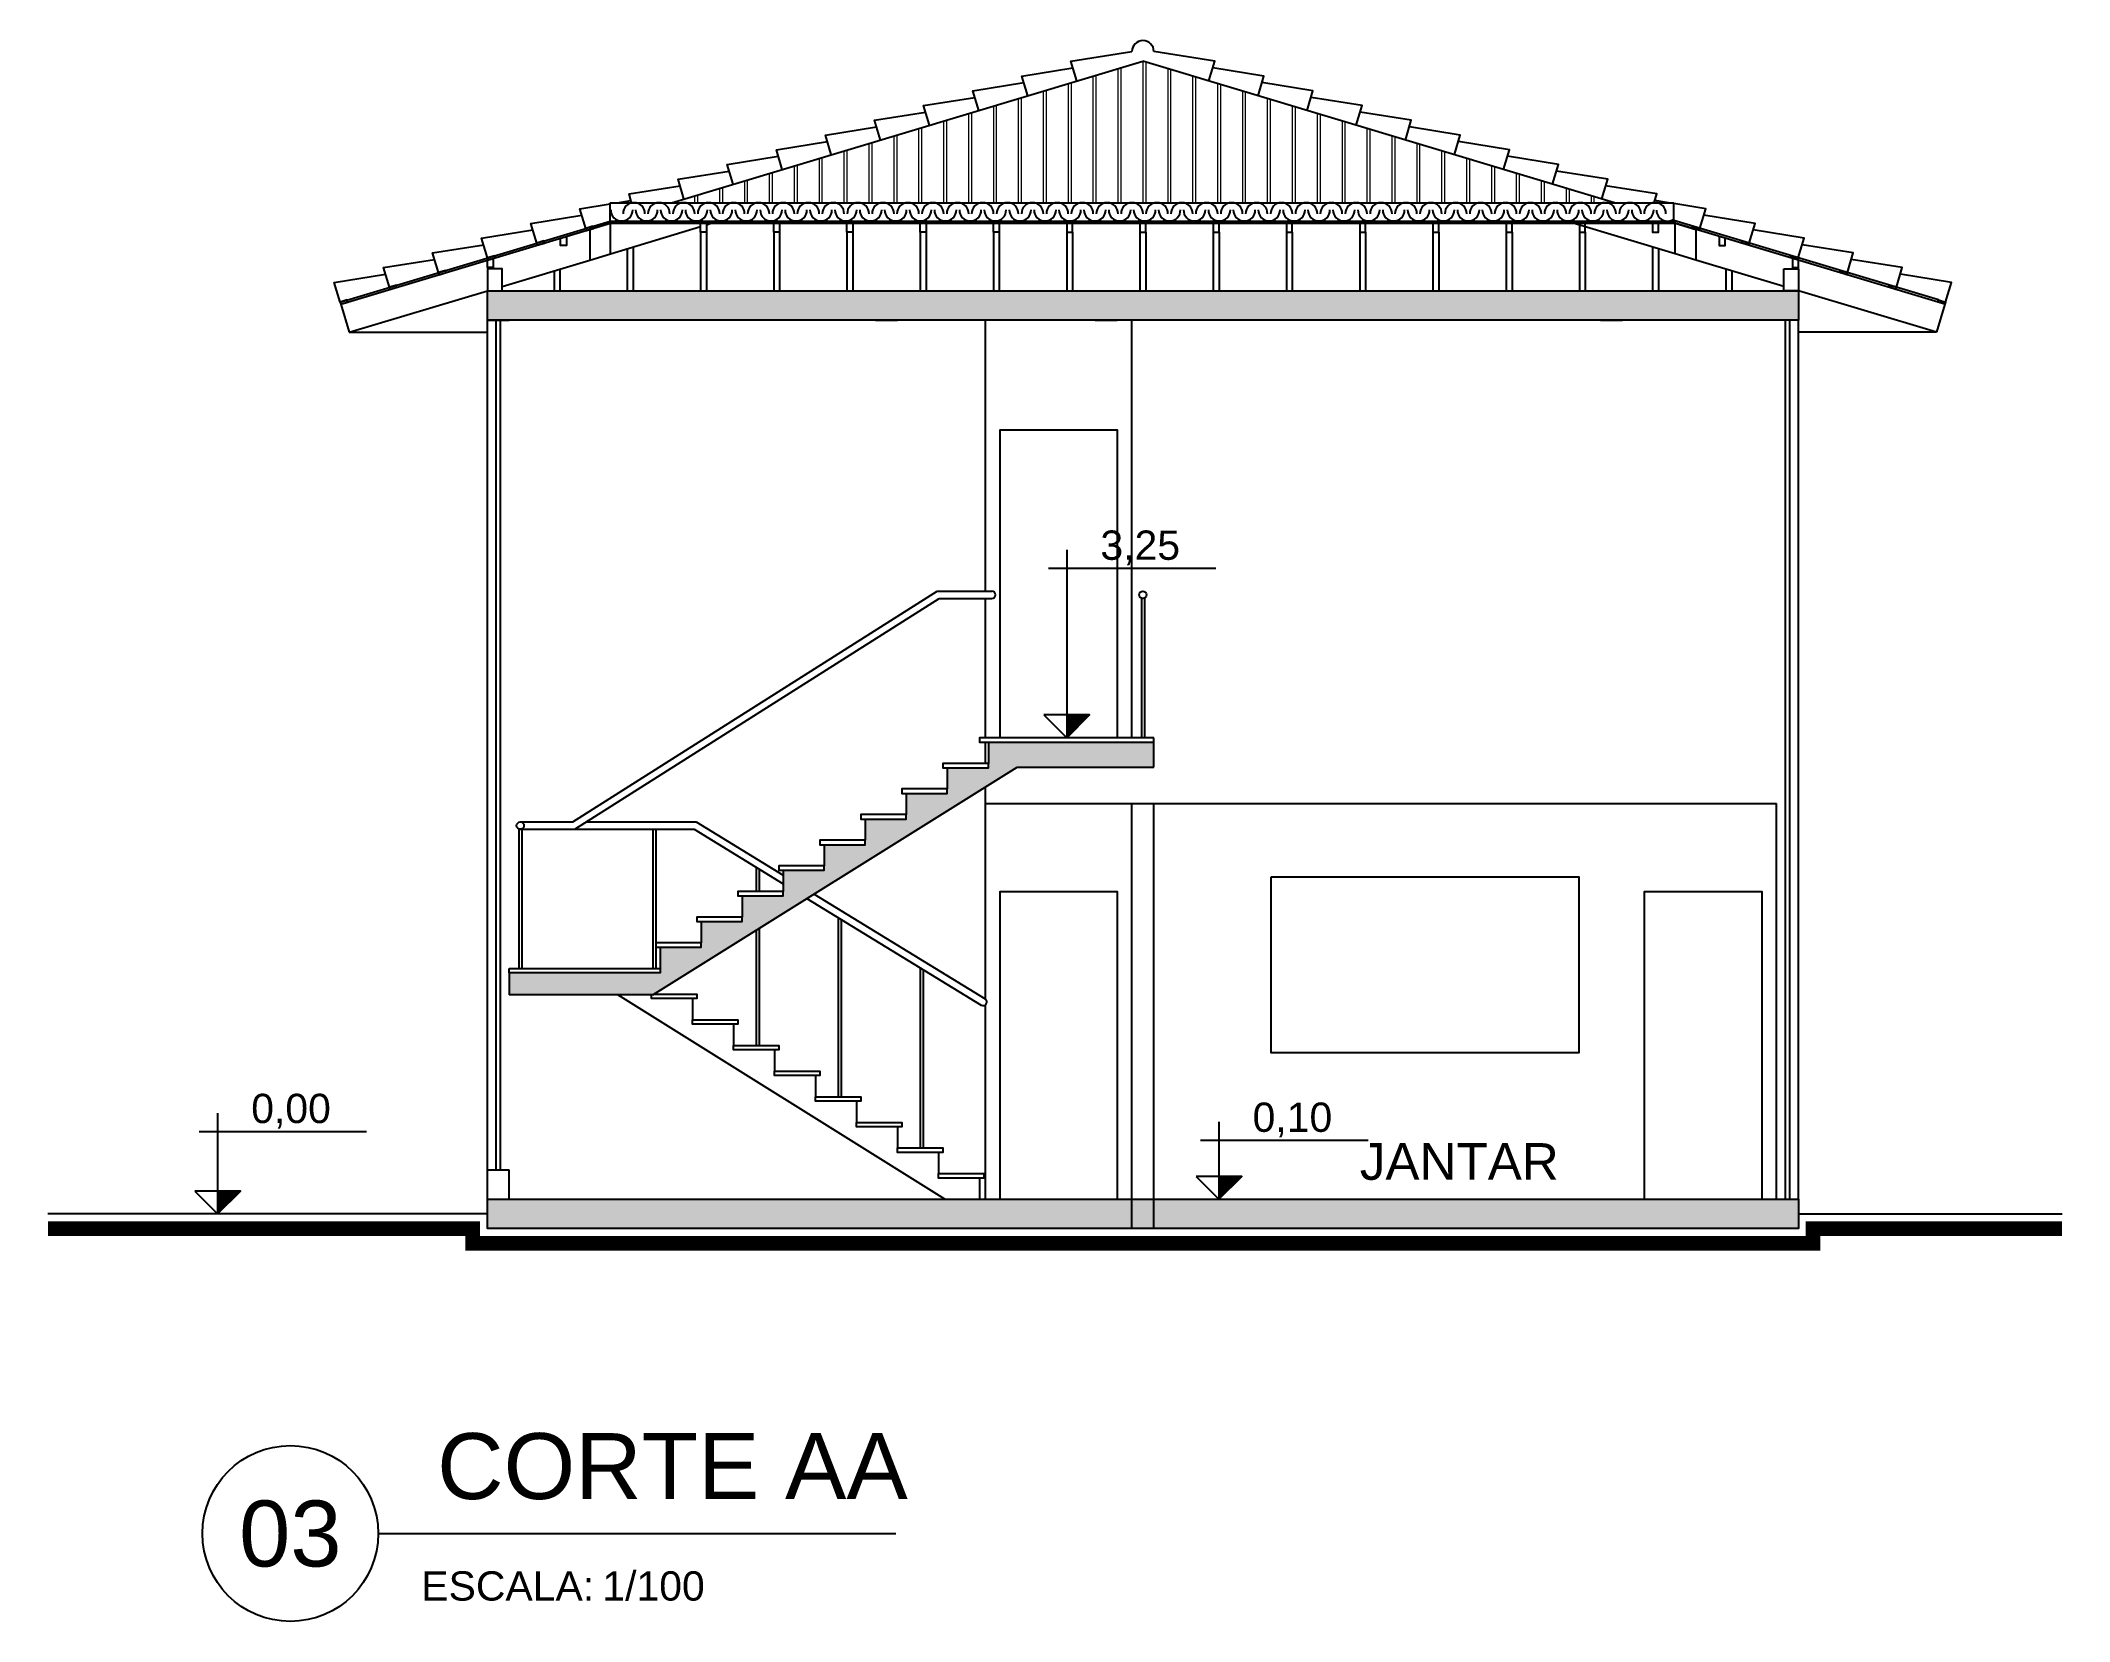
# Model space of a CAD drawing. Header units: metres. Extents: x -41.5 to 48.2, y -38.6 to 8.1.
# Drawn here: x 34.39 to 48.24, y -5.22 to 5.57 of the extents above; entities that cross this region are included whole.
import ezdxf
from ezdxf.enums import TextEntityAlignment as Align

# ---------------------------------------------------------------- set-up
doc = ezdxf.new("R2010")
doc.units = ezdxf.units.M
doc.header["$LTSCALE"] = 0.25
for name, color, linetype in [('ARQ_ALV CT', 4, 'Continuous'), ('ARQ_ALV VS', 2, 'Continuous'), ('ARQ_CONC CT', 6, 'Continuous'), ('ARQ_ESQ CT', 30, 'Continuous'), ('ARQ_METAL CT', 2, 'Continuous'), ('ARQ_METAL VS', 1, 'Continuous'), ('ARQ_PISO 01', 1, 'Continuous'), ('ARQ_TXT 01', 1, 'Continuous'), ('ARQ_VISTA 01', 1, 'Continuous'), ('ARQ_VISTA 02', 2, 'Continuous'), ('ARQ_VISTA 03', 3, 'Continuous'), ('DET_VISTA 01', 1, 'Continuous'), ('DET_VISTA 03', 3, 'Continuous'), ('SIMB_01', 1, 'Continuous'), ('SIMB_02', 2, 'Continuous'), ('SIMB_PREENCHIMENTO', 253, 'Continuous'), ('SIMB_TXT', 1, 'Continuous')]:
    doc.layers.add(name, color=color, linetype=linetype)
doc.layers.add('ARQ_CINZA 02', color=251, linetype='Continuous', lineweight=9)
doc.layers.add('ARQ_CINZA 03', color=252, linetype='Continuous', lineweight=9)
doc.styles.add('Annot_2.5mm', font='arial.ttf', dxfattribs={"height": 2.5})
doc.styles.add('SIMB', font='arial.ttf')

msp = doc.modelspace()

# ---------------------------------------------------------------- texts
at = {"layer": 'ARQ_TXT 01', "insert": (43.397, -1.952), "char_height": 0.25, "width": 2.41083, "attachment_point": 1, "style": 'Annot_2.5mm'}
msp.add_mtext('JANTAR', dxfattribs=at)

# ---------------------------------------------------------------- blocks, each defined once
blk = doc.blocks.new('*U213')
at = {"layer": 'SIMB_PREENCHIMENTO', "transparency": 33554587}
h = blk.add_hatch(color=256, dxfattribs=at)
h.dxf.hatch_style = 1
h.paths.add_polyline_path([(1.56, 1.56), (0, 1.56), (0, 0)])
at = {"layer": 'SIMB_01'}
for p, q in [((-1.25, 5.63), (10.18, 5.63)), ((0, 6.88), (0, 0))]:
    blk.add_line(p, q, dxfattribs=at)
blk.add_lwpolyline([(-1.56, 1.56), (0, 0), (1.56, 1.56), (-1.56, 1.56)], dxfattribs=at)
at = {"layer": 'SIMB_TXT', "style": 'SIMB'}
blk.add_attdef('00,00', (2.3, 6.2), '', height=2, dxfattribs=at)
blk = doc.blocks.new('*U52')
at = {"layer": 'ARQ_METAL CT'}
for centre, start, end in [((-0.042, 0.013), 180, 0), ((0.042, -0.013), 0, 180)]:
    blk.add_arc(centre, 0.075, start, end, dxfattribs=at)
blk = doc.blocks.new('*U51')
at = {"layer": 'ARQ_VISTA 02', "color": 0, "linetype": 'ByBlock', "lineweight": -2, "transparency": 16777216}
for p in [(0, 0), (0.17, 0), (0.34, 0), (0.51, 0), (0.68, 0), (0.85, 0), (1.02, 0), (1.19, 0), (1.36, 0), (1.53, 0), (1.7, 0), (1.87, 0), (2.04, 0), (2.21, 0), (2.38, 0), (2.55, 0), (2.72, 0), (2.89, 0), (3.06, 0), (3.23, 0), (3.4, 0), (3.57, 0), (3.74, 0), (3.91, 0), (4.08, 0), (4.25, 0), (4.42, 0), (4.59, 0), (4.76, 0), (4.93, 0), (5.1, 0), (5.27, 0), (5.44, 0), (5.61, 0), (5.78, 0), (5.95, 0), (6.12, 0), (6.29, 0), (6.46, 0), (6.63, 0), (6.8, 0), (6.97, 0)]:
    blk.add_blockref('*U52', p, dxfattribs=at)
blk = doc.blocks.new('*U50')
at = {"layer": 'SIMB_02'}
blk.add_line((6, 0), (41.33, 0), dxfattribs=at)
blk.add_circle((0, 0), 6, dxfattribs=at)
at = {"layer": 'SIMB_TXT', "style": 'SIMB'}
blk.add_text('ESCALA:', height=2, dxfattribs=at).set_placement((8.94, -4.58))
blk.add_attdef('TITULO_DO_DESENHO', text='', height=4.5, dxfattribs=at).set_placement((10.02, 1), align=Align.BOTTOM_LEFT)
blk.add_attdef('NUM', text='', height=4.5, dxfattribs=at).set_placement((0, 0), align=Align.MIDDLE_CENTER)
blk.add_attdef('ESCALA', (21.3, -4.58), '', height=2, dxfattribs=at)
blk = doc.blocks.new('*U215')
at = {"layer": 'SIMB_PREENCHIMENTO', "transparency": 33554587}
h = blk.add_hatch(color=256, dxfattribs=at)
h.dxf.hatch_style = 1
h.paths.add_polyline_path([(1.56, 1.56), (0, 1.56), (0, 0)])
at = {"layer": 'SIMB_01'}
for p, q in [((0, 5.28), (0, 0)), ((-1.25, 4.03), (10.18, 4.03))]:
    blk.add_line(p, q, dxfattribs=at)
blk.add_lwpolyline([(-1.56, 1.56), (0, 0), (1.56, 1.56), (-1.56, 1.56)], dxfattribs=at)
at = {"layer": 'SIMB_TXT', "style": 'SIMB'}
blk.add_attdef('00,00', (2.3, 4.6), '', height=2, dxfattribs=at)
blk = doc.blocks.new('*U218')
at = {"layer": 'SIMB_PREENCHIMENTO', "transparency": 33554587}
h = blk.add_hatch(color=256, dxfattribs=at)
h.dxf.hatch_style = 1
h.paths.add_polyline_path([(1.56, 1.56), (0, 1.56), (0, 0)])
at = {"layer": 'SIMB_01'}
for p, q in [((0, 12.81), (0, 0)), ((-1.25, 11.56), (10.18, 11.56))]:
    blk.add_line(p, q, dxfattribs=at)
blk.add_lwpolyline([(-1.56, 1.56), (0, 0), (1.56, 1.56), (-1.56, 1.56)], dxfattribs=at)
at = {"layer": 'SIMB_TXT', "style": 'SIMB'}
blk.add_attdef('00,00', (2.3, 12.14), '', height=2, dxfattribs=at)

# ---------------------------------------------------------------- hatches: boundary and pattern name
at = {"layer": 'ARQ_CINZA 03'}
h = msp.add_hatch(dxfattribs=at)
h.set_pattern_fill('_USER', color=256, scale=0.17, angle=90, style=0, pattern_type=0)
h.set_pattern_definition([(90, (39.02744, 4.39123), (-0.17, 1e-17), [])])
h.paths.add_polyline_path([(45.135, 4.466), (41.916, 5.432), (38.697, 4.466)])
h = msp.add_hatch(dxfattribs=at)
h.set_pattern_fill('_USER', color=256, scale=0.17, angle=90, style=0, pattern_type=0)
h.set_pattern_definition([(90, (39.04744, 4.39123), (-0.17, 1e-17), [])])
h.paths.add_polyline_path([(45.135, 4.466), (41.916, 5.432), (38.697, 4.466)])
h = msp.add_hatch(dxfattribs=at)
h.set_pattern_fill('AR-CONC', color=256, scale=0.001, angle=90, style=0)
h.paths.add_polyline_path([(37.541, 3.865), (37.441, 3.865), (37.441, 3.665), (37.591, 3.665), (40.091, 3.665), (40.241, 3.665), (41.591, 3.665), (41.741, 3.665), (45.041, 3.665), (45.191, 3.665), (46.391, 3.665), (46.391, 3.865), (46.291, 3.865)])
h = msp.add_hatch(dxfattribs=at)
h.set_pattern_fill('AR-CONC', color=256, scale=0.001, angle=90, style=0)
h.paths.add_polyline_path([(38.621, -0.76), (38.621, -0.79), (37.591, -0.79), (37.591, -0.94), (38.57, -0.94), (41.058, 0.615), (41.991, 0.615), (41.991, 0.785), (40.861, 0.785), (40.861, 0.64), (40.861, 0.61), (40.581, 0.61), (40.581, 0.465), (40.581, 0.435), (40.301, 0.435), (40.301, 0.29), (40.301, 0.26), (40.021, 0.26), (40.021, 0.115), (40.021, 0.085), (39.741, 0.085), (39.741, -0.06), (39.741, -0.09), (39.461, -0.09), (39.461, -0.235), (39.461, -0.265), (39.181, -0.265), (39.181, -0.41), (39.181, -0.44), (38.901, -0.44), (38.901, -0.585), (38.901, -0.615), (38.621, -0.615)])
h = msp.add_hatch(dxfattribs=at)
h.set_pattern_fill('AR-CONC', color=256, scale=0.001, angle=90, style=0)
h.paths.add_polyline_path([(46.391, -2.535), (46.391, -2.335), (37.441, -2.335), (37.441, -2.535)])

# ---------------------------------------------------------------- linework, layer by layer
at = {"layer": 'ARQ_ALV CT'}
for p, q in [((37.441, 3.665), (37.591, 3.665)), ((40.091, 3.665), (40.241, 3.665)), ((41.591, 3.665), (41.741, 3.665)), ((45.041, 3.665), (45.191, 3.665)), ((37.441, -2.335), (37.441, -2.135)), ((37.441, -2.135), (37.591, -2.135)), ((37.591, -2.335), (37.591, -2.135))]:
    msp.add_line(p, q, dxfattribs=at)
at = {"layer": 'ARQ_ALV VS'}
msp.add_line((37.441, -2.135), (37.441, 3.665), dxfattribs=at)
at = {"layer": 'ARQ_CINZA 02', "const_width": 0.1}
msp.add_lwpolyline([(34.441, -2.535), (37.341, -2.535), (37.341, -2.635), (46.491, -2.635), (46.491, -2.535), (48.191, -2.535)], dxfattribs=at)
at = {"layer": 'ARQ_CONC CT'}
for points in [[(37.441, 3.865), (46.391, 3.865), (46.391, 3.665), (37.441, 3.665)], [(37.441, -2.335), (46.391, -2.335), (46.391, -2.535), (37.441, -2.535)]]:
    msp.add_lwpolyline(points, close=True, dxfattribs=at)
at = {"layer": 'ARQ_ESQ CT'}
for p, q in [((37.501, -2.135), (37.501, 3.665)), ((37.531, -2.135), (37.531, 3.665)), ((46.301, 3.665), (46.301, -2.335)), ((46.331, 3.665), (46.331, -2.335))]:
    msp.add_line(p, q, dxfattribs=at)
at = {"layer": 'ARQ_METAL CT'}
for p, q in [((45.55, 4.326), (45.552, 4.341)), ((40.841, 1.815), (40.841, 3.665)), ((41.841, 0.815), (41.841, 3.665)), ((46.391, -2.335), (46.391, 3.665)), ((38.025, 0.24), (40.511, 1.815)), ((40.511, 1.815), (40.885, 1.815)), ((38.039, 0.19), (40.525, 1.765)), ((40.525, 1.765), (40.885, 1.765)), ((40.841, 0.815), (40.841, 1.765)), ((40.841, -0.969), (40.841, 0.48)), ((40.841, 0.365), (46.241, 0.365)), ((41.841, -2.535), (41.841, 0.365)), ((41.991, -2.535), (41.991, 0.365)), ((46.241, -2.335), (46.241, 0.365)), ((37.666, 0.24), (38.025, 0.24)), ((37.666, 0.19), (38.039, 0.19)), ((40.564, -2.335), (38.332, -0.94)), ((38.841, -0.965), (38.841, -1.11)), ((40.841, -2.335), (40.841, -1.009)), ((39.121, -1.14), (39.121, -1.285)), ((39.401, -1.315), (39.401, -1.46)), ((39.681, -1.49), (39.681, -1.635)), ((39.961, -1.665), (39.961, -1.81)), ((40.241, -1.84), (40.241, -1.985)), ((40.521, -2.015), (40.521, -2.16)), ((40.801, -2.19), (40.801, -2.335))]:
    msp.add_line(p, q, dxfattribs=at)
for centre in [(41.916, 1.79), (37.666, 0.215)]:
    msp.add_circle(centre, 0.025, dxfattribs=at)
msp.add_arc((40.885, 1.79), 0.025, 270, 90, dxfattribs=at)
at = {"layer": 'ARQ_METAL VS'}
for p, q in [((41.906, 1.767), (41.906, 0.815)), ((41.926, 1.767), (41.926, 0.815)), ((37.656, 0.192), (37.656, -0.76)), ((37.676, 0.192), (37.676, -0.76)), ((38.039, 0.19), (38.853, 0.19)), ((38.118, 0.24), (38.867, 0.24)), ((38.571, 0.192), (38.571, -0.76)), ((38.591, 0.192), (38.591, -0.76)), ((38.853, 0.19), (39.461, -0.182)), ((38.867, 0.24), (39.461, -0.124)), ((39.276, -0.069), (39.276, -0.235)), ((39.296, -0.081), (39.296, -0.235)), ((39.671, -0.252), (40.839, -0.967)), ((39.623, -0.282), (40.813, -1.01)), ((39.836, -0.412), (39.836, -1.635)), ((39.276, -0.499), (39.276, -1.285)), ((39.296, -0.486), (39.296, -1.285)), ((39.856, -0.424), (39.856, -1.635)), ((40.396, -0.755), (40.396, -1.985)), ((40.416, -0.767), (40.416, -1.985))]:
    msp.add_line(p, q, dxfattribs=at)
msp.add_arc((40.826, -0.989), 0.025, 238.1255, 58.1255, dxfattribs=at)
at = {"layer": 'ARQ_PISO 01'}
msp.add_lwpolyline([(42.791, -0.135), (44.891, -0.135), (44.891, -1.335), (42.791, -1.335)], close=True, dxfattribs=at)
msp.add_lwpolyline([(45.341, -2.335), (45.341, -0.235), (46.141, -0.235), (46.141, -2.335)], dxfattribs=at)
at = {"layer": 'ARQ_VISTA 01'}
for points in [[(40.941, 0.815), (40.941, 2.915), (41.741, 2.915), (41.741, 0.815)], [(40.941, -2.335), (40.941, -0.235), (41.741, -0.235), (41.741, -2.335)]]:
    msp.add_lwpolyline(points, dxfattribs=at)
at = {"layer": 'ARQ_VISTA 02'}
for p, q in [((38.28, 4.466), (45.541, 4.466)), ((38.28, 4.341), (38.28, 4.466)), ((45.541, 4.341), (45.541, 4.466)), ((38.28, 4.341), (45.552, 4.341)), ((38.28, 4.341), (38.282, 4.326)), ((38.282, 4.326), (45.55, 4.326)), ((38.282, 4.117), (38.896, 4.304)), ((45.549, 4.117), (44.854, 4.326))]:
    msp.add_line(p, q, dxfattribs=at)
for points in [[(38.113, 4.291), (38.073, 4.425), (38.28, 4.458)], [(45.719, 4.291), (45.759, 4.425), (45.541, 4.46)], [(37.778, 4.19), (37.737, 4.325), (38.086, 4.38)], [(38.113, 4.291), (38.117, 4.277), (38.165, 4.291), (38.161, 4.305), (38.113, 4.291)], [(45.719, 4.291), (45.715, 4.277), (45.667, 4.291), (45.671, 4.305), (45.719, 4.291)], [(46.054, 4.19), (46.095, 4.325), (45.746, 4.38)], [(37.107, 3.989), (37.067, 4.123), (37.416, 4.179)], [(37.442, 4.09), (37.402, 4.224), (37.751, 4.28)], [(37.778, 4.19), (37.782, 4.176), (37.83, 4.19), (37.826, 4.205), (37.778, 4.19)], [(46.054, 4.19), (46.05, 4.176), (46.002, 4.19), (46.006, 4.205), (46.054, 4.19)], [(46.39, 4.09), (46.43, 4.224), (46.081, 4.28)], [(46.725, 3.989), (46.765, 4.123), (46.416, 4.179)], [(36.772, 3.889), (36.732, 4.023), (37.08, 4.079)], [(37.442, 4.09), (37.447, 4.076), (37.495, 4.09), (37.49, 4.104), (37.442, 4.09)], [(46.39, 4.09), (46.385, 4.076), (46.337, 4.09), (46.342, 4.104), (46.39, 4.09)], [(47.06, 3.889), (47.1, 4.023), (46.752, 4.079)], [(36.437, 3.788), (36.396, 3.922), (36.745, 3.978)], [(36.772, 3.889), (36.776, 3.874), (36.824, 3.889), (36.82, 3.903), (36.772, 3.889)], [(37.107, 3.989), (37.112, 3.975), (37.159, 3.989), (37.155, 4.004), (37.107, 3.989)], [(46.725, 3.989), (46.721, 3.975), (46.673, 3.989), (46.677, 4.004), (46.725, 3.989)], [(47.06, 3.889), (47.056, 3.874), (47.008, 3.889), (47.012, 3.903), (47.06, 3.889)], [(47.395, 3.788), (47.436, 3.922), (47.087, 3.978)], [(36.437, 3.788), (36.441, 3.774), (36.489, 3.788), (36.485, 3.803), (36.437, 3.788)], [(47.395, 3.788), (47.391, 3.774), (47.343, 3.788), (47.347, 3.803), (47.395, 3.788)], [(38.578, -0.935), (38.871, -0.935), (38.871, -0.965), (38.561, -0.965), (38.561, -0.94)]]:
    msp.add_lwpolyline(points, dxfattribs=at)
for points in [[(38.282, 4.326), (38.141, 4.284), (38.141, 4.075), (38.282, 4.117)], [(38.896, 4.326), (38.936, 4.326), (38.936, 4.264), (38.896, 4.264)], [(39.396, 4.326), (39.436, 4.326), (39.436, 4.264), (39.396, 4.264)], [(39.896, 4.326), (39.936, 4.326), (39.936, 4.264), (39.896, 4.264)], [(40.396, 4.326), (40.436, 4.326), (40.436, 4.264), (40.396, 4.264)], [(40.896, 4.326), (40.936, 4.326), (40.936, 4.264), (40.896, 4.264)], [(41.436, 4.326), (41.396, 4.326), (41.396, 4.264), (41.436, 4.264)], [(41.936, 4.326), (41.896, 4.326), (41.896, 4.264), (41.936, 4.264)], [(42.436, 4.326), (42.396, 4.326), (42.396, 4.264), (42.436, 4.264)], [(42.936, 4.326), (42.896, 4.326), (42.896, 4.264), (42.936, 4.264)], [(43.436, 4.326), (43.396, 4.326), (43.396, 4.264), (43.436, 4.264)], [(43.936, 4.326), (43.896, 4.326), (43.896, 4.264), (43.936, 4.264)], [(44.436, 4.326), (44.396, 4.326), (44.396, 4.264), (44.436, 4.264)], [(44.936, 4.326), (44.896, 4.326), (44.896, 4.264), (44.936, 4.264)], [(45.436, 4.326), (45.396, 4.326), (45.396, 4.264), (45.436, 4.264)], [(45.549, 4.326), (45.691, 4.284), (45.691, 4.075), (45.549, 4.117)], [(37.941, 4.224), (37.981, 4.236), (37.981, 4.173), (37.941, 4.173)], [(45.891, 4.224), (45.851, 4.236), (45.851, 4.173), (45.891, 4.173)], [(37.441, 4.074), (37.481, 4.086), (37.481, 4.023), (37.441, 4.023)], [(46.391, 4.074), (46.351, 4.086), (46.351, 4.023), (46.391, 4.023)], [(37.541, 3.865), (37.541, 4.015), (37.441, 4.015), (37.441, 3.865)], [(46.291, 4.015), (46.391, 4.015), (46.391, 3.865), (46.291, 3.865)], [(38.841, -1.11), (39.151, -1.11), (39.151, -1.14), (38.841, -1.14)], [(39.121, -1.285), (39.431, -1.285), (39.431, -1.315), (39.121, -1.315)], [(39.401, -1.46), (39.711, -1.46), (39.711, -1.49), (39.401, -1.49)], [(39.681, -1.635), (39.991, -1.635), (39.991, -1.665), (39.681, -1.665)], [(39.961, -1.81), (40.271, -1.81), (40.271, -1.84), (39.961, -1.84)], [(40.241, -1.985), (40.551, -1.985), (40.551, -2.015), (40.241, -2.015)], [(40.521, -2.16), (40.831, -2.16), (40.831, -2.19), (40.521, -2.19)]]:
    msp.add_lwpolyline(points, close=True, dxfattribs=at)
msp.add_arc((45.497, 4.416), 0.075, 180, 305.3344, dxfattribs=at)
at = {"layer": 'ARQ_VISTA 03'}
for p, q in [((37.441, -2.435), (34.441, -2.435)), ((46.391, -2.435), (48.191, -2.435))]:
    msp.add_line(p, q, dxfattribs=at)
at = {"layer": 'DET_VISTA 01'}
for p, q in [((38.697, 4.466), (41.916, 5.432)), ((45.135, 4.466), (41.916, 5.432)), ((36.437, 3.788), (38.28, 4.341)), ((36.441, 3.774), (38.282, 4.326)), ((38.936, 4.316), (38.969, 4.326)), ((47.347, 3.803), (45.541, 4.345)), ((47.391, 3.774), (45.549, 4.326)), ((38.436, 4.163), (38.436, 3.865)), ((38.896, 4.264), (38.896, 3.865)), ((38.936, 4.264), (38.936, 3.865)), ((39.396, 4.264), (39.396, 3.865)), ((39.436, 4.264), (39.436, 3.865)), ((39.896, 4.264), (39.896, 3.865)), ((39.936, 4.264), (39.936, 3.865)), ((40.396, 4.264), (40.396, 3.865)), ((40.436, 4.264), (40.436, 3.865)), ((40.896, 4.264), (40.896, 3.865)), ((40.936, 4.264), (40.936, 3.865)), ((41.396, 4.264), (41.396, 3.865)), ((41.436, 4.264), (41.436, 3.865)), ((41.896, 4.264), (41.896, 3.865)), ((41.936, 4.264), (41.936, 3.865)), ((42.396, 4.264), (42.396, 3.865)), ((42.436, 4.264), (42.436, 3.865)), ((42.896, 4.264), (42.896, 3.865)), ((42.936, 4.264), (42.936, 3.865)), ((43.396, 4.264), (43.396, 3.865)), ((43.436, 4.264), (43.436, 3.865)), ((43.896, 4.264), (43.896, 3.865)), ((43.936, 4.264), (43.936, 3.865)), ((44.396, 4.264), (44.396, 3.865)), ((44.436, 4.264), (44.436, 3.865)), ((44.896, 4.264), (44.896, 3.865)), ((44.936, 4.264), (44.936, 3.865)), ((45.396, 4.163), (45.396, 3.865)), ((37.541, 3.895), (38.141, 4.075)), ((38.396, 4.151), (38.396, 3.865)), ((45.436, 4.151), (45.436, 3.865)), ((46.291, 3.895), (45.691, 4.075)), ((37.896, 4.001), (37.896, 3.865)), ((37.936, 4.013), (37.936, 3.865)), ((45.896, 4.013), (45.896, 3.865)), ((45.936, 4.001), (45.936, 3.865)), ((36.441, 3.774), (36.498, 3.582)), ((36.498, 3.582), (37.441, 3.865)), ((47.334, 3.582), (46.391, 3.865)), ((47.391, 3.774), (47.334, 3.582)), ((36.498, 3.582), (37.441, 3.582)), ((47.334, 3.582), (46.391, 3.582))]:
    msp.add_line(p, q, dxfattribs=at)
for points in [[(41.465, 5.297), (41.425, 5.431), (41.841, 5.498)], [(42.367, 5.297), (42.407, 5.431), (41.991, 5.498)], [(40.795, 5.096), (40.755, 5.23), (41.103, 5.286)], [(41.13, 5.196), (41.09, 5.33), (41.438, 5.386)], [(42.702, 5.196), (42.742, 5.33), (42.394, 5.386)], [(43.037, 5.096), (43.077, 5.23), (42.729, 5.286)], [(40.46, 4.995), (40.419, 5.129), (40.768, 5.185)], [(43.372, 4.995), (43.413, 5.129), (43.064, 5.185)], [(40.124, 4.894), (40.084, 5.029), (40.433, 5.084)], [(43.708, 4.894), (43.748, 5.029), (43.399, 5.084)], [(39.454, 4.693), (39.414, 4.827), (39.762, 4.883)], [(39.789, 4.794), (39.749, 4.928), (40.098, 4.984)], [(44.043, 4.794), (44.083, 4.928), (43.735, 4.984)], [(44.378, 4.693), (44.418, 4.827), (44.07, 4.883)], [(39.119, 4.593), (39.078, 4.727), (39.427, 4.783)], [(44.713, 4.593), (44.754, 4.727), (44.405, 4.783)], [(38.426, 4.466), (38.408, 4.526), (38.757, 4.582)], [(38.783, 4.492), (38.743, 4.626), (39.092, 4.682)], [(45.049, 4.492), (45.089, 4.626), (44.74, 4.682)], [(45.406, 4.466), (45.424, 4.526), (45.075, 4.582)], [(38.329, 4.466), (38.421, 4.481)], [(45.503, 4.466), (45.411, 4.481)]]:
    msp.add_lwpolyline(points, dxfattribs=at)
msp.add_arc((41.916, 5.498), 0.075, 0, 180, dxfattribs=at)
at = {"layer": 'DET_VISTA 03'}
for p, q in [((40.841, 0.64), (40.841, 0.785)), ((40.861, 0.785), (40.861, 0.64)), ((41.991, 0.615), (41.991, 0.785)), ((38.57, -0.94), (41.058, 0.615)), ((40.581, 0.61), (40.581, 0.465)), ((41.058, 0.615), (41.991, 0.615)), ((40.301, 0.435), (40.301, 0.29)), ((40.021, 0.26), (40.021, 0.115)), ((39.741, 0.085), (39.741, -0.06)), ((39.461, -0.09), (39.461, -0.235)), ((39.181, -0.265), (39.181, -0.41)), ((38.901, -0.44), (38.901, -0.585)), ((38.621, -0.615), (38.621, -0.76)), ((37.591, -0.79), (37.591, -0.94)), ((38.57, -0.94), (37.591, -0.94))]:
    msp.add_line(p, q, dxfattribs=at)
for points in [[(41.991, 0.815), (40.801, 0.815), (40.801, 0.785), (41.991, 0.785)], [(40.861, 0.64), (40.551, 0.64), (40.551, 0.61), (40.861, 0.61)], [(40.581, 0.465), (40.271, 0.465), (40.271, 0.435), (40.581, 0.435)], [(40.301, 0.29), (39.991, 0.29), (39.991, 0.26), (40.301, 0.26)], [(40.021, 0.115), (39.711, 0.115), (39.711, 0.085), (40.021, 0.085)], [(39.741, -0.06), (39.431, -0.06), (39.431, -0.09), (39.741, -0.09)], [(39.461, -0.235), (39.151, -0.235), (39.151, -0.265), (39.461, -0.265)], [(39.181, -0.41), (38.871, -0.41), (38.871, -0.44), (39.181, -0.44)], [(38.901, -0.585), (38.591, -0.585), (38.591, -0.615), (38.901, -0.615)], [(37.591, -0.76), (38.621, -0.76), (38.621, -0.79), (37.591, -0.79)]]:
    msp.add_lwpolyline(points, close=True, dxfattribs=at)

# ---------------------------------------------------------------- block references
at = {"xscale": 0.1, "yscale": 0.1, "zscale": 0.1}
for name, p, values in [('*U218', (41.396, 0.815), {'00,00': '3,25'}), ('*U213', (35.599, -2.435), {'00,00': '0,00'}), ('*U215', (42.435, -2.335), {'00,00': '0,10'}), ('*U50', (36.096, -4.616), {'TITULO_DO_DESENHO': 'CORTE AA', 'NUM': '03', 'ESCALA': '1/100'})]:
    msp.add_blockref(name, p, dxfattribs=at).add_auto_attribs(values)
at = {"layer": 'ARQ_VISTA 02'}
msp.add_blockref('*U51', (38.4, 4.404), dxfattribs=at)

msp.set_redraw_order([(e.dxf.handle, doc.entitydb.next_handle()) for e in msp.query("TEXT MTEXT ATTDEF DIMENSION ARC_DIMENSION")])  # texts and dimensions are drawn at this point

doc.saveas('drawing.dxf')
